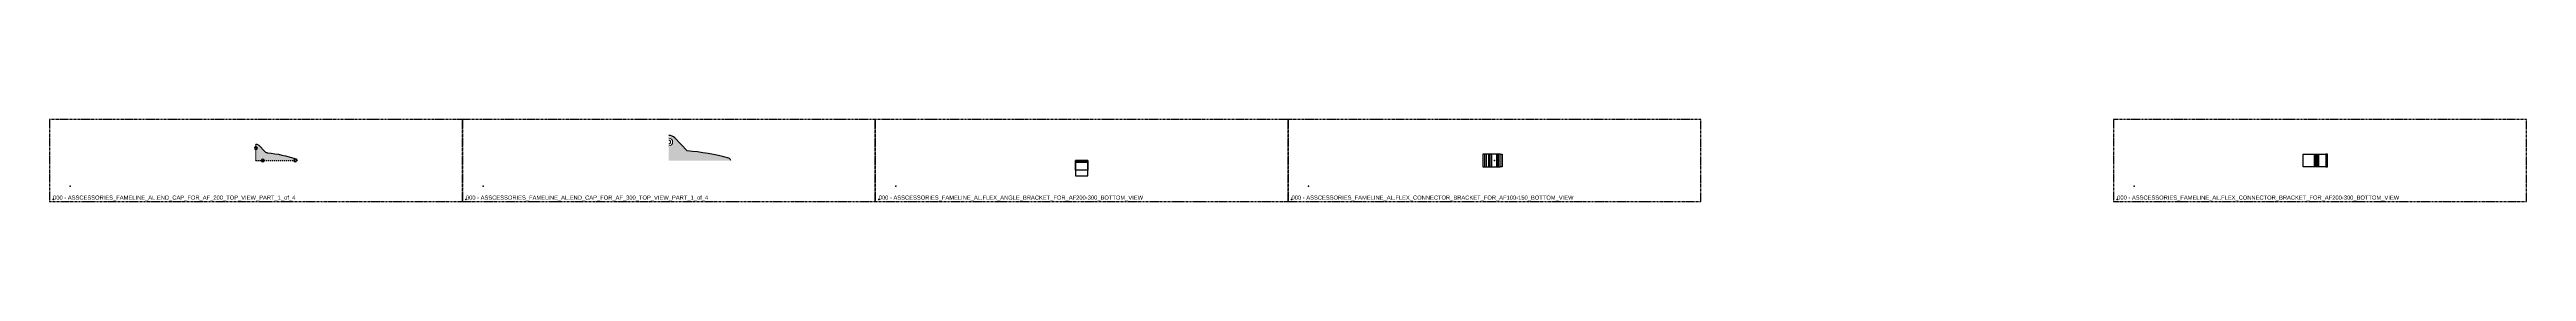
# Model space of a CAD drawing. Header units: millimetres. Extents: x -244126 to 368105, y -173968 to 259060.
# Drawn here: x 159884 to 165884, y -10796 to -10596 of the extents above; entities that cross this region are included whole.
import ezdxf

# ---------------------------------------------------------------- set-up
doc = ezdxf.new("R2010")
doc.units = ezdxf.units.MM
doc.header["$MEASUREMENT"] = 0
doc.linetypes.add('005_GG_TA_LINE', pattern=[13.75, 5, -1.25, 1.25, -1.25, 5])
doc.linetypes.add('TA_HL_000.75', pattern=[4.87, 2.66, -2.21])
for name, color, linetype in [('000 - H A T C H', 8, 'Continuous'), ('001 - ASCESSORIES', 1, 'Continuous'), ('PICTURE', 130, 'Continuous')]:
    doc.layers.add(name, color=color, linetype=linetype)
doc.styles.get("Standard").update_dxf_attribs({"font": 'arial.ttf'})

# ---------------------------------------------------------------- blocks, each defined once
blk = doc.blocks.new('000 - FAMELINE_AL.SUN_LV_AF_200_END_CAP_CUT_VIEW_1-4_PART')
at = {"layer": '000 - H A T C H'}
h = blk.add_hatch(color=250, dxfattribs=at)
h.dxf.hatch_style = 1
h.paths.add_polyline_path([(-97.4, 3.8, 0.316344), (-100, 0), (-98.5, 0, -1), (-91.5, 0), (-20, 0, -1), (-13, 0), (0, 0), (0, 26.5, -0.414214), (-3.5, 30, -0.414214), (0, 33.5), (0, 40, 0.206013), (-7.3, 36.9), (-21.6, 21.8, -0.181865), (-27.9, 18.7, 0.059425)])
at = {"layer": '001 - ASCESSORIES', "color": 0}
blk.add_lwpolyline([(0, 40, 0.206013), (-7.3, 36.9), (-21.6, 21.8, -0.181865), (-27.9, 18.7, 0.059425), (-97.4, 3.8, 0.316344), (-100, 0, 0), (-100, 0)], format="xyb", dxfattribs=at)
for centre in [(-95, 0), (-16.5, 0), (0, 30)]:
    blk.add_circle(centre, 3.5, dxfattribs=at)
at = {"layer": 'Defpoints', "color": 250, "linetype": 'TA_HL_000.75'}
for q in [(-100, 0), (0, 40)]:
    blk.add_line((0, 0), q, dxfattribs=at)
blk = doc.blocks.new('000 - ASSCESSORIES_FAMELINE_AL.END_CAP_FOR_AF_300_TOP_VIEW_PART_1_of_4')
at = {"layer": '000 - H A T C H'}
h = blk.add_hatch(color=250, dxfattribs=at)
edge = h.paths.add_edge_path()
edge.add_line((44.3, 23.3), (14.5, 54.7))
edge.add_arc((-0.3, 40.4), 20.6, 43.75725, 89.0908)
edge.add_line((0, 61), (0, 54.4))
edge.add_arc((0, 45), 9.4, -90, 90, ccw=False)
edge.add_line((0, 35.6), (0, 0))
edge.add_line((0, 0), (150, 0))
edge.add_arc((143.9, -0.1), 6.07, 0.54289, 74.97375)
edge.add_arc((0, -536.2), 561.2, 74.97303, 85.47596)
at = {"layer": '001 - ASCESSORIES', "color": 0}
blk.add_lwpolyline([(150, 0, 0.334046), (145.6, 5.8, 0.045886), (44.3, 23.3), (14.5, 54.7, 0.200426), (0, 61)], format="xyb", dxfattribs=at)
at = {"layer": '001 - ASCESSORIES', "color": 8, "linetype": 'Continuous', "lineweight": 15}
for radius in [9.4, 4.5]:
    blk.add_arc((0, 45), radius, 270, 90, dxfattribs=at)
blk = doc.blocks.new('*U1761')
at = {"color": 0, "linetype": '005_GG_TA_LINE'}
blk.add_lwpolyline([(0, 0), (1000, 0), (1000, 200), (0, 200)], close=True, dxfattribs=at)
for p in [(8.6, 4.9), (50, 37.5)]:
    blk.add_point(p, dxfattribs=at)
blk.add_attdef('NAMEBLK', (8.6, 4.9), '', height=10, dxfattribs=at)
blk = doc.blocks.new('*U1763')
at = {"color": 0, "linetype": '005_GG_TA_LINE'}
blk.add_lwpolyline([(0, 0), (1000, 0), (1000, 200), (0, 200)], close=True, dxfattribs=at)
for p in [(8.6, 4.9), (50, 37.5)]:
    blk.add_point(p, dxfattribs=at)
blk.add_attdef('NAMEBLK', (8.6, 4.9), '', height=10, dxfattribs=at)
blk = doc.blocks.new('000 - ASSCESSORIES_FAMELINE_AL.FLEX_ANGLE_BRACKET_FOR_AF200-300_BOTTOM_VIEW')
at = {"color": 1}
blk.add_lwpolyline([(15, -37.6), (15, 0), (-15, 0), (-15, -37.6)], close=True, dxfattribs=at)
at = {"color": 3}
blk.add_lwpolyline([(-15, -4), (-15, 0), (15, 0), (15, -4)], close=True, dxfattribs=at)
at = {"color": 2}
blk.add_lwpolyline([(-15, -23.3), (-15, -4), (15, -4), (15, -23.3)], close=True, dxfattribs=at)
blk = doc.blocks.new('000 - ASSCESSORIES_FAMELINE_AL.FLEX_CONNECTOR_BRACKET_FOR_AF100-150_BOTTOM_VIEW')
at = {"color": 0}
blk.add_lwpolyline([(-28, -15), (14.2, -15), (14.2, 15), (-28, 15)], close=True, dxfattribs=at)
at = {"color": 1}
blk.add_lwpolyline([(18.9, -15), (14.2, -15), (14.2, 15), (18.9, 15)], close=True, dxfattribs=at)
blk.add_point((0, 0))
at = {"layer": '001 - ASCESSORIES', "color": 1, "lineweight": 25, "ltscale": 4}
for p, q in [((-24.1, 15), (-24.1, -15)), ((-20.2, 15), (-20.2, -15)), ((-14.1, 15), (-14.1, -15)), ((-13.3, 15), (-13.3, -15)), ((-12.3, 15), (-12.3, -15)), ((-12, 15), (-12, -15)), ((-8.2, 15), (-8.2, -15)), ((-8.2, 15), (-8.2, -15)), ((-8.2, 15), (-8.2, -15)), ((-7.3, 15), (-7.3, -15)), ((5, 15), (5, -15)), ((5.5, 15), (5.5, -15)), ((6.2, 15), (6.2, -15)), ((9.5, 15), (9.5, -15))]:
    blk.add_line(p, q, dxfattribs=at)
at = {"layer": 'PICTURE', "color": 4, "lineweight": 25, "ltscale": 4}
blk.add_line((-20.2, 15), (-20.2, -15), dxfattribs=at)
at = {"layer": 'PICTURE', "color": 1, "lineweight": 25, "ltscale": 4}
for p, q in [((18, 15), (18, -15)), ((18.5, 15), (18.5, -15)), ((18.9, 15), (18.9, -15))]:
    blk.add_line(p, q, dxfattribs=at)
blk = doc.blocks.new('000 - ASSCESSORIES_FAMELINE_AL.FLEX_CONNECTOR_BRACKET_FOR_AF200-300_BOTTOM_VIEW')
at = {"color": 8}
for p, q in [((-14.4, 15), (-14.4, -15)), ((-13.5, 15), (-13.5, -15)), ((-11.2, 15), (-11.2, -15)), ((-8.2, 15), (-8.2, -15)), ((-6, 15), (-6, -15)), ((-3.7, 15), (-3.7, -15))]:
    blk.add_line(p, q, dxfattribs=at)
at = {"layer": '001 - ASCESSORIES', "color": 3}
blk.add_lwpolyline([(-40.5, 15), (14.2, 15), (14.2, -15), (-40.5, -15)], close=True, dxfattribs=at)
at = {"layer": '001 - ASCESSORIES'}
blk.add_lwpolyline([(14.2, -15), (18, -15), (18, 15), (14.2, 15)], close=True, dxfattribs=at)

msp = doc.modelspace()

# ---------------------------------------------------------------- block references
at = {"color": 3}
for name, p in [('000 - ASSCESSORIES_FAMELINE_AL.END_CAP_FOR_AF_300_TOP_VIEW_PART_1_of_4', (161384.1015, -10695.80521)), ('000 - ASSCESSORIES_FAMELINE_AL.FLEX_CONNECTOR_BRACKET_FOR_AF200-300_BOTTOM_VIEW', (165384.1015, -10695.80521))]:
    msp.add_blockref(name, p, dxfattribs=at)
for name, p in [('000 - ASSCESSORIES_FAMELINE_AL.FLEX_ANGLE_BRACKET_FOR_AF200-300_BOTTOM_VIEW', (162384.1015, -10695.80521)), ('000 - ASSCESSORIES_FAMELINE_AL.FLEX_CONNECTOR_BRACKET_FOR_AF100-150_BOTTOM_VIEW', (163384.1015, -10695.80521))]:
    msp.add_blockref(name, p)
at = {"layer": '001 - ASCESSORIES', "linetype": '005_GG_TA_LINE'}
for name, p, values in [('*U1761', (159884.1015, -10795.80521), {'NAMEBLK': '000 - ASSCESSORIES_FAMELINE_AL.END_CAP_FOR_AF_200_TOP_VIEW_PART_1_of_4'}), ('*U1763', (160884.1015, -10795.80521), {'NAMEBLK': '000 - ASSCESSORIES_FAMELINE_AL.END_CAP_FOR_AF_300_TOP_VIEW_PART_1_of_4'}), ('*U1763', (161884.1015, -10795.80521), {'NAMEBLK': '000 - ASSCESSORIES_FAMELINE_AL.FLEX_ANGLE_BRACKET_FOR_AF200-300_BOTTOM_VIEW'}), ('*U1763', (162884.1015, -10795.80521), {'NAMEBLK': '000 - ASSCESSORIES_FAMELINE_AL.FLEX_CONNECTOR_BRACKET_FOR_AF100-150_BOTTOM_VIEW'}), ('*U1763', (164884.1015, -10795.80521), {'NAMEBLK': '000 - ASSCESSORIES_FAMELINE_AL.FLEX_CONNECTOR_BRACKET_FOR_AF200-300_BOTTOM_VIEW'})]:
    msp.add_blockref(name, p, dxfattribs=at).add_auto_attribs(values)
at = {"layer": '001 - ASCESSORIES', "xscale": -1}
msp.add_blockref('000 - FAMELINE_AL.SUN_LV_AF_200_END_CAP_CUT_VIEW_1-4_PART', (160384.1015, -10695.80521), dxfattribs=at)

doc.saveas('drawing.dxf')
